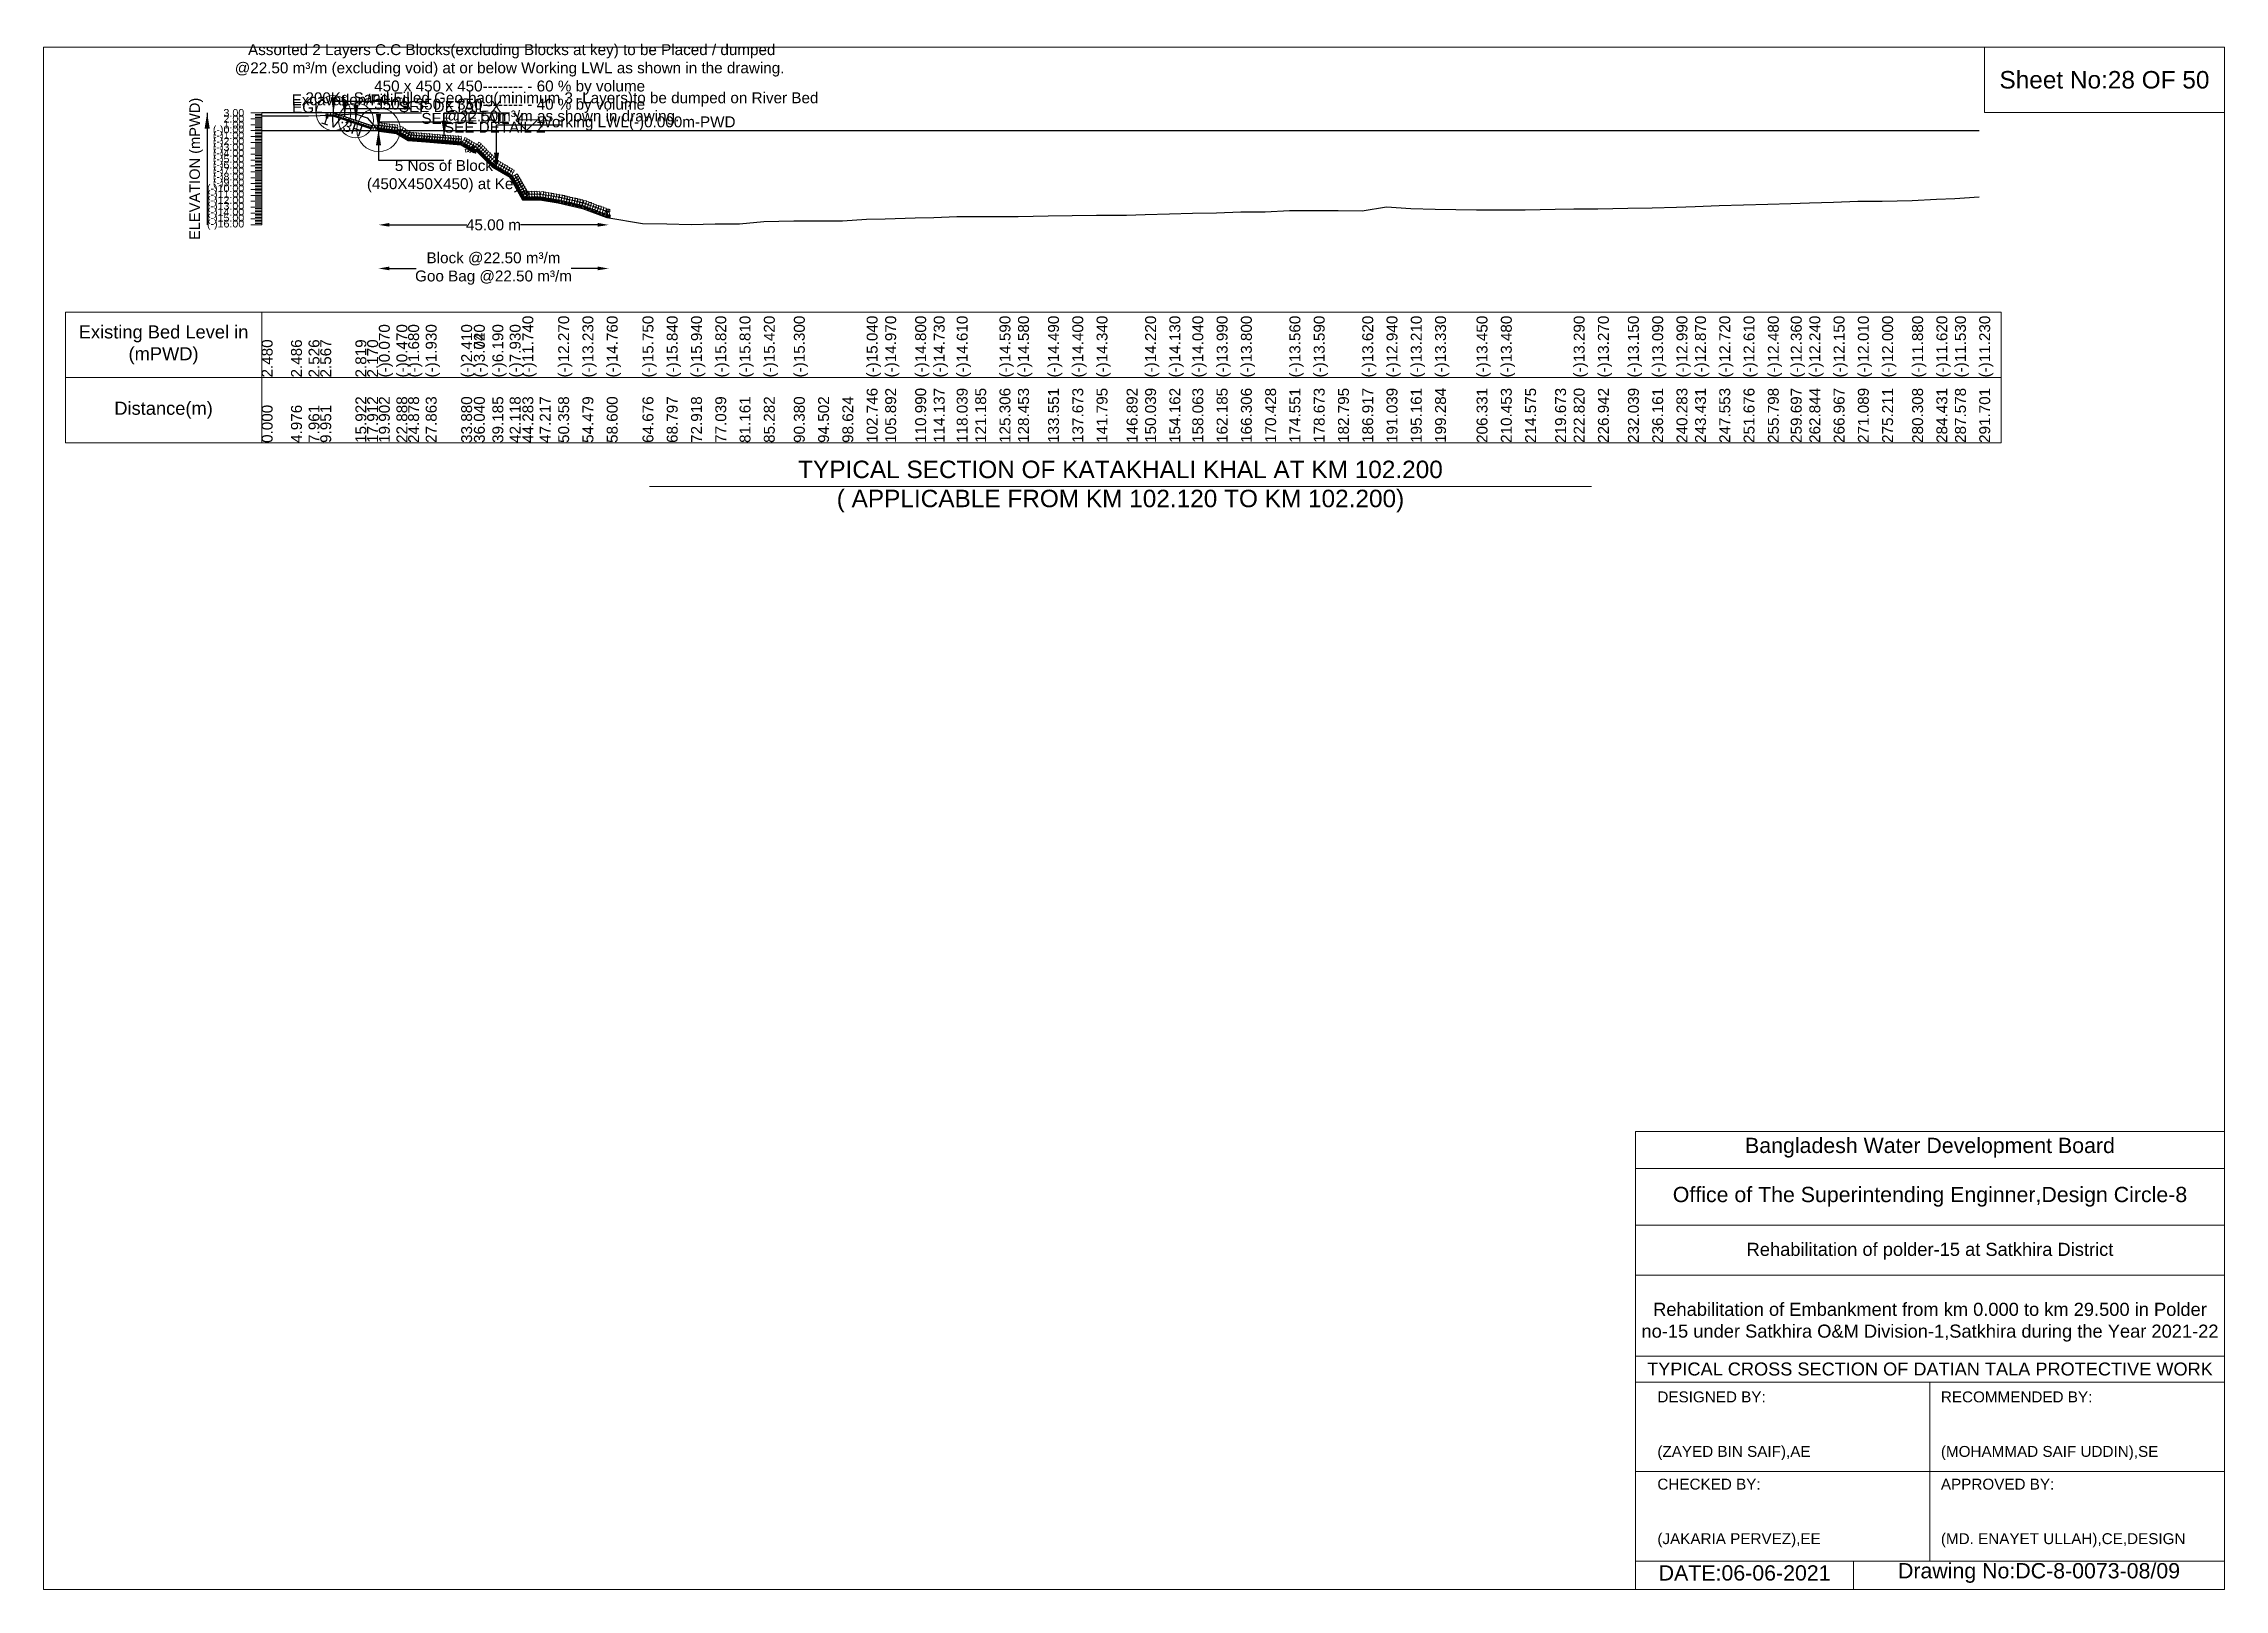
# Model space of a CAD drawing. Header units: inches. Extents: x 89000 to 845000, y -7071 to 31.
# Drawn here: x 505000 to 515000, y -7071 to 16 of the extents above; entities that cross this region are included whole.
import ezdxf

# ---------------------------------------------------------------- set-up
doc = ezdxf.new("R2010")
doc.units = ezdxf.units.IN
doc.header["$LTSCALE"] = 7
doc.header["$MEASUREMENT"] = 0
for name, color, linetype, lineweight in [('Cross section Data Border', 7, 'Continuous', 9), ('Cross Section Labels', 7, 'Continuous', 9), ('Existing_Bed_Level for Xsection', 7, 'Continuous', 25), ('Long Section Labels', 7, 'Continuous', 9)]:
    doc.layers.add(name, color=color, linetype=linetype, lineweight=lineweight)
doc.styles.get("Standard").update_dxf_attribs({"font": 'arial.ttf'})
doc.dimstyles.new('Appron Lebeling Style', dxfattribs={"dimtxt": 50, "dimasz": 50, "dimexe": 0.18, "dimexo": 0.0625, "dimgap": 0.09, "dimtad": 0, "dimtih": 1, "dimtoh": 1, "dimdec": 4, "dimzin": 0, "dimdsep": 46, "dimtxsty": 'Standard', "dimcen": 0.09, "dimse1": 1, "dimse2": 1, "dimadec": 0, "dimazin": 0, "dimtfac": 1, "dimtdec": 4, "dimtofl": 0, "dimtmove": 0, "dimatfit": 3, "dimfxl": 1, "dimtolj": 1, "dimtzin": 0, "dimarcsym": 0})
doc.dimstyles.get("Standard").update_dxf_attribs({"dimtxt": 0.18, "dimasz": 0.18, "dimexe": 0.18, "dimexo": 0.0625, "dimgap": 0.09, "dimtad": 0, "dimtih": 1, "dimtoh": 1, "dimdec": 4, "dimzin": 0, "dimdsep": 46, "dimtxsty": 'Standard', "dimcen": 0.09, "dimadec": 0, "dimazin": 0, "dimtfac": 1, "dimtdec": 4, "dimtofl": 0, "dimtmove": 0, "dimatfit": 3, "dimfxl": 1, "dimtolj": 1, "dimtzin": 0, "dimarcsym": 0})

msp = doc.modelspace()

# ---------------------------------------------------------------- texts
at = {"layer": 'Cross section Data Border', "char_height": 60, "width": 800, "attachment_point": 5}
for s, insert in [('Existing Bed Level in (mPWD)', (505550, -1364.62)), ('Distance(m)', (505550, -1664.62))]:
    msp.add_mtext(s, dxfattribs=dict(at, insert=insert))
at = {"layer": 'Cross Section Labels'}
for s, insert, char_height, attachment_point in [(' Assorted 2 Layers C.C Blocks(excluding Blocks at key) to be Placed / dumped^J@22.50 m³/m (excluding void) at or below Working LWL as shown in the drawing.^J450 x 450 x 450-------- - 60 % by volume^J350 x 350 x 350-------- - 40 % by volume', (507136.86866, -301.62), 50, 8), ('Sheet No:28 OF 50', (514450, -150), 80, 5), ('Excavation/Filling', (506680.76818, -281.37), 50, 9), ('EGL', (506279.21623, -301.62), 50, 9), ('200Kg Sand Filled Geo-bag(minimum 3 -Layers)to be dumped on River Bed^J@22.50m³/m as shown in drawing.', (507376.73873, -355.62), 50, 8), ('SEE DETAIL X', (506629.13068, -247.62), 50, 1), ('SEE DETAIL Y', (506732.40568, -301.62), 50, 1), ('SEE DETAIL Z', (506835.68068, -342.12), 50, 1), ('Working LWL(-)0.000m-PWD', (507264.68068, -382.62), 50, 7), ('5 Nos of Block ^J(450X450X450) at Key', (506835.68068, -517.62), 50, 2), ('TYPICAL SECTION OF KATAKHALI KHAL AT KM 102.200^J( APPLICABLE FROM KM 102.120 TO KM 102.200)', (509937.95999, -2014.62), 80, 5), ('Bangladesh Water Development Board', (513650, -5046), 70, 5), ('Office of The Superintending Enginner,Design Circle-8', (513650, -5271), 70, 5)]:
    msp.add_mtext(s, dxfattribs=dict(at, insert=insert, char_height=char_height, attachment_point=attachment_point))
at = {"layer": 'Cross Section Labels', "insert": (506376.49911, -331.63972), "char_height": 50, "attachment_point": 2, "rotation": 341.565051177}
msp.add_mtext('1V:3H', dxfattribs=at)
at = {"layer": 'Cross Section Labels'}
for s, insert, char_height, width, attachment_point in [('Rehabilitation of polder-15 at Satkhira District', (513650, -5521), 60, 2800, 5), ('Rehabilitation of Embankment from km 0.000 to km 29.500 in Polder no-15 under Satkhira O&M Division-1,Satkhira during the Year 2021-22', (513650, -5846), 60, 2700, 5), ('TYPICAL CROSS SECTION OF DATIAN TALA PROTECTIVE WORK', (513650, -6061), 59.5765532, 2800, 5), ('DESIGNED BY:^J^J^J(ZAYED BIN SAIF),AE', (512400, -6321), 50, 1400, 4), ('RECOMMENDED BY:^J^J^J(MOHAMMAD SAIF UDDIN),SE', (513700, -6321), 50, 1400, 4), ('CHECKED BY:^J^J^J(JAKARIA PERVEZ),EE', (512400, -6721), 50, 1400, 4), ('APPROVED BY:^J^J^J(MD. ENAYET ULLAH),CE,DESIGN', (513700, -6721), 50, 1400, 4), ('DATE:06-06-2021', (512800, -6996), 70, 1400, 5), ('Drawing No:DC-8-0073-08/09', (514150, -6996), 70, 2200, 5)]:
    msp.add_mtext(s, dxfattribs=dict(at, insert=insert, char_height=char_height, width=width, attachment_point=attachment_point))
at = {"layer": 'Long Section Labels', "rotation": 90}
for s, insert, char_height, attachment_point in [('ELEVATION (mPWD)', (505700, -558.12), 48, 5), ('(-)0.070', (506537.35992, -1514.62), 50, 1), ('(-)0.470', (506617.96425, -1514.62), 50, 1), ('(-)1.680', (506671.69995, -1514.62), 50, 1), ('(-)1.930', (506752.30419, -1514.62), 50, 1), ('(-)2.410', (506914.7689, -1514.62), 50, 1), ('(-)3.720', (506973.09028, -1514.62), 50, 1), ('(-)3.040', (506973.09028, -1514.62), 50, 1), ('(-)6.190', (507057.98463, -1514.62), 50, 1), ('(-)7.930', (507137.18168, -1514.62), 50, 1), ('(-)11.740', (507195.62901, -1514.62), 50, 1), ('(-)11.740', (507195.62901, -1514.62), 50, 1), ('(-)12.270', (507359.67136, -1514.62), 50, 1), ('(-)13.230', (507470.93413, -1514.62), 50, 1), ('(-)14.760', (507582.2055, -1514.62), 50, 1), ('(-)15.750', (507746.25248, -1514.62), 50, 1), ('(-)15.840', (507857.51467, -1514.62), 50, 1), ('(-)15.940', (507968.78383, -1514.62), 50, 1), ('(-)15.820', (508080.05884, -1514.62), 50, 1), ('(-)15.810', (508191.33881, -1514.62), 50, 1), ('(-)15.420', (508302.62303, -1514.62), 50, 1), ('(-)15.300', (508440.26639, -1514.62), 50, 1), ('(-)15.300', (508440.26639, -1514.62), 50, 1), ('(-)15.300', (508440.26639, -1514.62), 50, 1), ('(-)15.040', (508774.12889, -1514.62), 50, 1), ('(-)14.970', (508859.0904, -1514.62), 50, 1), ('(-)14.800', (508996.71739, -1514.62), 50, 1), ('(-)14.730', (509081.69271, -1514.62), 50, 1), ('(-)14.610', (509187.04924, -1514.62), 50, 1), ('(-)14.610', (509187.04924, -1514.62), 50, 1), ('(-)14.590', (509383.27514, -1514.62), 50, 1), ('(-)14.580', (509468.23809, -1514.62), 50, 1), ('(-)14.490', (509605.86504, -1514.62), 50, 1), ('(-)14.400', (509717.16259, -1514.62), 50, 1), ('(-)14.340', (509828.46167, -1514.62), 50, 1), ('(-)14.340', (509828.46167, -1514.62), 50, 1), ('(-)14.220', (510051.0639, -1514.62), 50, 1), ('(-)14.130', (510162.36685, -1514.62), 50, 1), ('(-)14.040', (510267.69243, -1514.62), 50, 1), ('(-)13.990', (510378.98296, -1514.62), 50, 1), ('(-)13.800', (510490.27513, -1514.62), 50, 1), ('(-)13.800', (510490.27513, -1514.62), 50, 1), ('(-)13.560', (510712.86397, -1514.62), 50, 1), ('(-)13.590', (510824.16042, -1514.62), 50, 1), ('(-)13.590', (510824.16042, -1514.62), 50, 1), ('(-)13.620', (511046.75696, -1514.62), 50, 1), ('(-)12.940', (511158.05689, -1514.62), 50, 1), ('(-)13.210', (511269.35782, -1514.62), 50, 1), ('(-)13.330', (511380.65971, -1514.62), 50, 1), ('(-)13.330', (511380.65971, -1514.62), 50, 1), ('(-)13.450', (511570.93732, -1514.62), 50, 1), ('(-)13.450', (511570.93732, -1514.62), 50, 1), ('(-)13.480', (511682.23351, -1514.62), 50, 1), ('(-)13.290', (512016.12821, -1514.62), 50, 1), ('(-)13.270', (512127.42831, -1514.62), 50, 1), ('(-)13.150', (512265.05235, -1514.62), 50, 1), ('(-)13.090', (512376.35193, -1514.62), 50, 1), ('(-)12.990', (512487.65235, -1514.62), 50, 1), ('(-)12.870', (512572.63674, -1514.62), 50, 1), ('(-)12.720', (512683.94066, -1514.62), 50, 1), ('(-)12.610', (512795.24523, -1514.62), 50, 1), ('(-)12.480', (512906.55043, -1514.62), 50, 1), ('(-)12.360', (513011.82628, -1514.62), 50, 1), ('(-)12.240', (513096.79974, -1514.62), 50, 1), ('(-)12.150', (513208.10069, -1514.62), 50, 1), ('(-)12.010', (513319.40234, -1514.62), 50, 1), ('(-)12.000', (513430.70465, -1514.62), 50, 1), ('(-)11.880', (513568.32497, -1514.62), 50, 1), ('(-)11.620', (513679.6268, -1514.62), 50, 1), ('(-)11.530', (513764.61529, -1514.62), 50, 1), ('(-)11.230', (513875.91999, -1514.62), 50, 1), ('2.480', (506000, -1514.62), 50, 1), ('2.486', (506134.34002, -1514.62), 50, 1), ('2.526', (506214.94426, -1514.62), 50, 1), ('2.567', (506268.67996, -1514.62), 50, 1), ('2.819', (506429.88853, -1514.62), 50, 1), ('2.170', (506483.62423, -1514.62), 50, 1), ('102.746', (508774.12889, -1814.62), 50, 1), ('105.892', (508859.0904, -1814.62), 50, 1), ('110.990', (508996.71739, -1814.62), 50, 1), ('114.137', (509081.69271, -1814.62), 50, 1), ('118.039', (509187.04924, -1814.62), 50, 1), ('121.185', (509271.98314, -1814.62), 50, 1), ('125.306', (509383.27514, -1814.62), 50, 1), ('128.453', (509468.23809, -1814.62), 50, 1), ('133.551', (509605.86504, -1814.62), 50, 1), ('137.673', (509717.16259, -1814.62), 50, 1), ('141.795', (509828.46167, -1814.62), 50, 1), ('146.892', (509966.08749, -1814.62), 50, 1), ('150.039', (510051.0639, -1814.62), 50, 1), ('154.162', (510162.36685, -1814.62), 50, 1), ('158.063', (510267.69243, -1814.62), 50, 1), ('162.185', (510378.98296, -1814.62), 50, 1), ('166.306', (510490.27513, -1814.62), 50, 1), ('170.428', (510601.56884, -1814.62), 50, 1), ('174.551', (510712.86397, -1814.62), 50, 1), ('178.673', (510824.16042, -1814.62), 50, 1), ('182.795', (510935.45812, -1814.62), 50, 1), ('186.917', (511046.75696, -1814.62), 50, 1), ('191.039', (511158.05689, -1814.62), 50, 1), ('195.161', (511269.35782, -1814.62), 50, 1), ('199.284', (511380.65971, -1814.62), 50, 1), ('206.331', (511570.93732, -1814.62), 50, 1), ('210.453', (511682.23351, -1814.62), 50, 1), ('214.575', (511793.53076, -1814.62), 50, 1), ('219.673', (511931.15907, -1814.62), 50, 1), ('222.820', (512016.12821, -1814.62), 50, 1), ('226.942', (512127.42831, -1814.62), 50, 1), ('232.039', (512265.05235, -1814.62), 50, 1), ('236.161', (512376.35193, -1814.62), 50, 1), ('240.283', (512487.65235, -1814.62), 50, 1), ('243.431', (512572.63674, -1814.62), 50, 1), ('247.553', (512683.94066, -1814.62), 50, 1), ('251.676', (512795.24523, -1814.62), 50, 1), ('255.798', (512906.55043, -1814.62), 50, 1), ('259.697', (513011.82628, -1814.62), 50, 1), ('262.844', (513096.79974, -1814.62), 50, 1), ('266.967', (513208.10069, -1814.62), 50, 1), ('271.089', (513319.40234, -1814.62), 50, 1), ('275.211', (513430.70465, -1814.62), 50, 1), ('280.308', (513568.32497, -1814.62), 50, 1), ('284.431', (513679.6268, -1814.62), 50, 1), ('287.578', (513764.61529, -1814.62), 50, 1), ('291.701', (513875.91999, -1814.62), 50, 1), ('0.000', (506000, -1814.62), 50, 1), ('4.976', (506134.34002, -1814.62), 50, 1), ('7.961', (506214.94426, -1814.62), 50, 1), ('9.951', (506268.67996, -1814.62), 50, 1), ('15.922', (506429.88853, -1814.62), 50, 1), ('17.912', (506483.62423, -1814.62), 50, 1), ('19.902', (506537.35992, -1814.62), 50, 1), ('22.888', (506617.96425, -1814.62), 50, 1), ('24.878', (506671.69995, -1814.62), 50, 1), ('27.863', (506752.30419, -1814.62), 50, 1), ('33.880', (506914.7689, -1814.62), 50, 1), ('36.040', (506973.09028, -1814.62), 50, 1), ('36.040', (506973.09028, -1814.62), 50, 1), ('39.185', (507057.98463, -1814.62), 50, 1), ('42.118', (507137.18168, -1814.62), 50, 1), ('44.283', (507195.62901, -1814.62), 50, 1), ('47.217', (507274.85271, -1814.62), 50, 1), ('50.358', (507359.67136, -1814.62), 50, 1), ('54.479', (507470.93413, -1814.62), 50, 1), ('58.600', (507582.2055, -1814.62), 50, 1), ('64.676', (507746.25248, -1814.62), 50, 1), ('68.797', (507857.51467, -1814.62), 50, 1), ('72.918', (507968.78383, -1814.62), 50, 1), ('77.039', (508080.05884, -1814.62), 50, 1), ('81.161', (508191.33881, -1814.62), 50, 1), ('85.282', (508302.62303, -1814.62), 50, 1), ('90.380', (508440.26639, -1814.62), 50, 1), ('94.502', (508551.55072, -1814.62), 50, 1), ('98.624', (508662.83835, -1814.62), 50, 1)]:
    msp.add_mtext(s, dxfattribs=dict(at, insert=insert, char_height=char_height, attachment_point=attachment_point))
at = {"layer": 'Long Section Labels', "char_height": 35, "attachment_point": 6}
for s, insert in [('3.00', (505920, -301.62)), ('(-)0.00', (505920, -382.62)), ('(-)1.00', (505920, -409.62)), ('2.00', (505920, -328.62)), ('1.00', (505920, -355.62)), ('(-)2.00', (505920, -436.62)), ('(-)3.00', (505920, -463.62)), ('(-)4.00', (505920, -490.62)), ('(-)5.00', (505920, -517.62)), ('(-)6.00', (505920, -544.62)), ('(-)7.00', (505920, -571.62)), ('(-)8.00', (505920, -598.62)), ('(-)10.00', (505920, -652.62)), ('(-)11.00', (505920, -679.62)), ('(-)12.00', (505920, -706.62)), ('(-)9.00', (505920, -625.62)), ('(-)13.00', (505920, -733.62)), ('(-)14.00', (505920, -760.62)), ('(-)15.00', (505920, -787.62)), ('(-)16.00', (505920, -814.62))]:
    msp.add_mtext(s, dxfattribs=dict(at, insert=insert))

# ---------------------------------------------------------------- blocks, each defined once
blk = doc.blocks.new('*D315')
at = {"layer": 'Cross Section Labels', "color": 0, "lineweight": -2, "transparency": 16777216}
for p, q in [((506586, -815), (506940, -815)), ((507541, -815), (507187, -815))]:
    blk.add_line(p, q, dxfattribs=at)
at = {"layer": 'Cross Section Labels', "color": 0, "transparency": 16777216}
for points in [[(506586, -806), (506586, -823), (506536, -815)], [(507541, -806), (507541, -823), (507591, -815)]]:
    blk.add_solid(points, dxfattribs=at)
at = {"layer": 'Defpoints', "color": 0, "transparency": 16777216}
for p in [(506536, -383), (507591, -783), (507591, -815)]:
    blk.add_point(p, dxfattribs=at)
at = {"layer": 'Cross Section Labels', "color": 0, "transparency": 16777216, "insert": (507063, -815), "char_height": 50, "attachment_point": 5}
blk.add_mtext('\\A1;45.00 m', dxfattribs=at)
blk = doc.blocks.new('*D316')
at = {"layer": 'Cross Section Labels', "color": 0, "lineweight": -2, "transparency": 16777216}
for p, q in [((506586, -1015), (506708, -1015)), ((507541, -1015), (507419, -1015))]:
    blk.add_line(p, q, dxfattribs=at)
at = {"layer": 'Cross Section Labels', "color": 0, "transparency": 16777216}
for points in [[(506586, -1006), (506586, -1023), (506536, -1015)], [(507541, -1006), (507541, -1023), (507591, -1015)]]:
    blk.add_solid(points, dxfattribs=at)
at = {"layer": 'Defpoints', "color": 0, "transparency": 16777216}
for p in [(506536, -383), (507591, -783), (507591, -1015)]:
    blk.add_point(p, dxfattribs=at)
at = {"layer": 'Cross Section Labels', "color": 0, "transparency": 16777216, "insert": (507063, -1015), "char_height": 50, "attachment_point": 5}
blk.add_mtext('\\A1;Block @22.50 m³/m ^JGoo Bag @22.50 m³/m ', dxfattribs=at)

# ---------------------------------------------------------------- dimensions: what is measured, and where the dimension line sits
at = {"layer": 'Cross Section Labels'}
for base, text, picture, middle in [((507591.16922, -814.62), '45.00 m', '*D315', (507063.42495, -814.62)), ((507591.16922, -1014.62), 'Block @22.50 m³/m ^JGoo Bag @22.50 m³/m ', '*D316', (507063.42495, -1014.62))]:
    dim = msp.add_linear_dim(base=base, p1=(506535.68068, -382.62), p2=(507591.16922, -782.60056), text=text, dimstyle='Appron Lebeling Style', dxfattribs=at)
    dim.commit()
    dim.dimension.update_dxf_attribs({"geometry": picture, "text_midpoint": middle})

# ---------------------------------------------------------------- linework, layer by layer
at = {"layer": 'Cross section Data Border'}
msp.add_lwpolyline([(505100, -1214.62), (513975.91999, -1214.62), (513975.91999, -1814.62), (505100, -1814.62)], close=True, dxfattribs=at)
for points in [[(506000, -1214.62), (506000, -1814.62)], [(505100, -1514.62), (513975.91999, -1514.62)]]:
    msp.add_lwpolyline(points, dxfattribs=at)
at = {"layer": 'Cross Section Labels'}
for points in [[(505000, 0), (515000, 0), (515000, -7071), (505000, -7071)], [(513900, 0), (515000, 0), (515000, -300), (513900, -300)], [(507214.68068, -382.62), (507264.68068, -332.62), (507164.68068, -332.62)]]:
    msp.add_lwpolyline(points, close=True, dxfattribs=at)
for points in [[(507777.95999, -2014.62), (509937.95999, -2014.62), (512097.95999, -2014.62)], [(512300, -7071), (512300, -4971), (515000, -4971)], [(512300, -5141), (515000, -5141)], [(512300, -5401), (515000, -5401)], [(512300, -5631), (515000, -5631)], [(512300, -6001), (515000, -6001)], [(512300, -6121), (515000, -6121)], [(513650, -6121), (513650, -6941)], [(512300, -6531), (515000, -6531)], [(512300, -6941), (515000, -6941)], [(513300, -6941), (513300, -7071)]]:
    msp.add_lwpolyline(points, dxfattribs=at)
for centre, radius in [((506329.13068, -301.62), 80), ((506432.40568, -336.045), 80), ((506535.68068, -378.57), 100)]:
    msp.add_circle(centre, radius, dxfattribs=at)
at = {"layer": 'Existing_Bed_Level for Xsection'}
for points in [[(506535.68068, -301.62), (506000, -301.62)], [(506000, -315.66), (506134.34002, -315.498), (506214.94426, -314.418), (506268.67996, -313.311), (506429.88853, -306.507), (506483.62423, -324.03), (506537.35992, -384.51), (506617.96425, -395.31), (506671.69995, -427.98), (506752.30419, -434.73), (506914.7689, -447.69), (506973.09028, -483.06), (506973.09028, -464.7), (507057.98463, -549.75), (507137.18168, -596.73), (507195.62901, -699.6), (507274.85271, -699.6), (507359.67136, -713.91), (507470.93413, -739.83), (507582.2055, -781.14), (507746.25248, -807.87), (507857.51467, -810.3), (507968.78383, -813), (508080.05884, -809.76), (508191.33881, -809.49), (508302.62303, -798.96), (508440.26639, -795.72), (508551.55072, -795.72), (508662.83835, -795.72), (508774.12889, -788.7), (508859.0904, -786.81), (508996.71739, -782.22), (509081.69271, -780.33), (509187.04924, -777.09), (509271.98314, -777.09), (509383.27514, -776.55), (509468.23809, -776.28), (509605.86504, -773.85), (509717.16259, -771.42), (509828.46167, -769.8), (509966.08749, -769.8), (510051.0639, -766.56), (510162.36685, -764.13), (510267.69243, -761.7), (510378.98296, -760.35), (510490.27513, -755.22), (510601.56884, -755.22), (510712.86397, -748.74), (510824.16042, -749.55), (510935.45812, -749.55), (511046.75696, -750.36), (511158.05689, -732), (511269.35782, -739.29), (511380.65971, -742.53), (511570.93732, -745.77), (511682.23351, -746.58), (511793.53076, -745.77), (511931.15907, -742.53), (512016.12821, -741.45), (512127.42831, -740.91), (512265.05235, -737.67), (512376.35193, -736.05), (512487.65235, -733.35), (512572.63674, -730.11), (512683.94066, -726.06), (512795.24523, -723.09), (512906.55043, -719.58), (513011.82628, -716.34), (513096.79974, -713.1), (513208.10069, -710.67), (513319.40234, -706.89), (513430.70465, -706.62), (513568.32497, -703.38), (513679.6268, -696.36), (513764.61529, -693.93), (513875.91999, -685.83)], [(506000, -382.62), (513875.91999, -382.62)], [(506505.30568, -360.345), (506330.37768, -302.03567), (506329.13068, -301.62), (506327.81623, -301.62), (506303.51623, -301.62)], [(506303.51623, -309.72), (506327.81623, -309.72), (506505.30568, -368.88315)], [(506303.51623, -312.42), (506327.37808, -312.42), (506501.52808, -370.47)], [(506303.51623, -315.12), (506326.93993, -315.12), (506499.23068, -372.55025)]]:
    msp.add_lwpolyline(points, dxfattribs=at)
at = {"layer": 'Long Section Labels'}
for points in [[(506000, -301.62), (505950, -301.62)], [(506000, -328.62), (505950, -328.62)], [(506000, -355.62), (505950, -355.62)], [(506000, -382.62), (505950, -382.62)], [(506000, -308.37), (505970, -308.37)], [(506000, -315.12), (505970, -315.12)], [(506000, -321.87), (505970, -321.87)], [(506000, -335.37), (505970, -335.37)], [(506000, -342.12), (505970, -342.12)], [(506000, -348.87), (505970, -348.87)], [(506000, -362.37), (505970, -362.37)], [(506000, -369.12), (505970, -369.12)], [(506000, -375.87), (505970, -375.87)], [(506000, -389.37), (505970, -389.37)], [(506000, -396.12), (505970, -396.12)], [(506000, -814.62), (506000, -787.62), (506000, -760.62), (506000, -733.62), (506000, -706.62), (506000, -679.62), (506000, -652.62), (506000, -625.62), (506000, -598.62), (506000, -571.62), (506000, -544.62), (506000, -517.62), (506000, -490.62), (506000, -463.62), (506000, -436.62), (506000, -409.62), (506000, -382.62), (506000, -355.62), (506000, -328.62), (506000, -301.62)], [(506000, -409.62), (505950, -409.62)], [(506000, -436.62), (505950, -436.62)], [(506000, -463.62), (505950, -463.62)], [(506000, -490.62), (505950, -490.62)], [(506000, -402.87), (505970, -402.87)], [(506000, -416.37), (505970, -416.37)], [(506000, -423.12), (505970, -423.12)], [(506000, -429.87), (505970, -429.87)], [(506000, -443.37), (505970, -443.37)], [(506000, -450.12), (505970, -450.12)], [(506000, -456.87), (505970, -456.87)], [(506000, -470.37), (505970, -470.37)], [(506000, -477.12), (505970, -477.12)], [(506000, -483.87), (505970, -483.87)], [(506000, -497.37), (505970, -497.37)], [(506000, -517.62), (505950, -517.62)], [(506000, -544.62), (505950, -544.62)], [(506000, -571.62), (505950, -571.62)], [(506000, -598.62), (505950, -598.62)], [(506000, -504.12), (505970, -504.12)], [(506000, -510.87), (505970, -510.87)], [(506000, -524.37), (505970, -524.37)], [(506000, -531.12), (505970, -531.12)], [(506000, -537.87), (505970, -537.87)], [(506000, -551.37), (505970, -551.37)], [(506000, -558.12), (505970, -558.12)], [(506000, -564.87), (505970, -564.87)], [(506000, -578.37), (505970, -578.37)], [(506000, -585.12), (505970, -585.12)], [(506000, -591.87), (505970, -591.87)], [(506000, -625.62), (505950, -625.62)], [(506000, -652.62), (505950, -652.62)], [(506000, -679.62), (505950, -679.62)], [(506000, -605.37), (505970, -605.37)], [(506000, -612.12), (505970, -612.12)], [(506000, -618.87), (505970, -618.87)], [(506000, -632.37), (505970, -632.37)], [(506000, -639.12), (505970, -639.12)], [(506000, -645.87), (505970, -645.87)], [(506000, -659.37), (505970, -659.37)], [(506000, -666.12), (505970, -666.12)], [(506000, -672.87), (505970, -672.87)], [(506000, -686.37), (505970, -686.37)], [(506000, -693.12), (505970, -693.12)], [(506000, -699.87), (505970, -699.87)], [(506000, -706.62), (505950, -706.62)], [(506000, -733.62), (505950, -733.62)], [(506000, -760.62), (505950, -760.62)], [(506000, -787.62), (505950, -787.62)], [(506000, -713.37), (505970, -713.37)], [(506000, -720.12), (505970, -720.12)], [(506000, -726.87), (505970, -726.87)], [(506000, -740.37), (505970, -740.37)], [(506000, -747.12), (505970, -747.12)], [(506000, -753.87), (505970, -753.87)], [(506000, -767.37), (505970, -767.37)], [(506000, -774.12), (505970, -774.12)], [(506000, -780.87), (505970, -780.87)], [(506000, -794.37), (505970, -794.37)], [(506000, -814.62), (505950, -814.62)], [(506000, -801.12), (505970, -801.12)], [(506000, -807.87), (505970, -807.87)]]:
    msp.add_lwpolyline(points, dxfattribs=at)
for points in [[(506303.51623, -301.62), (506295.41623, -301.62), (506295.41623, -313.77), (506303.51623, -313.77)], [(506303.51623, -313.77), (506295.41623, -313.77), (506295.41623, -325.92), (506303.51623, -325.92)], [(506315.66623, -301.62), (506303.51623, -301.62), (506303.51623, -309.72), (506315.66623, -309.72)], [(506327.81623, -301.62), (506315.66623, -301.62), (506315.66623, -309.72), (506327.81623, -309.72)], [(506341.90418, -305.87783), (506330.37768, -302.03567), (506327.81623, -309.72), (506339.34274, -313.56217)], [(506353.43068, -309.72), (506341.90418, -305.87783), (506339.34274, -313.56217), (506350.86924, -317.40433)], [(506364.95719, -313.56217), (506353.43068, -309.72), (506350.86924, -317.40433), (506362.39574, -321.2465)], [(506376.48369, -317.40433), (506364.95719, -313.56217), (506362.39574, -321.2465), (506373.92224, -325.08867)], [(506388.01019, -321.2465), (506376.48369, -317.40433), (506373.92224, -325.08867), (506385.44874, -328.93084)], [(506399.53669, -325.08867), (506388.01019, -321.2465), (506385.44874, -328.93084), (506396.97525, -332.773)], [(506411.06319, -328.93084), (506399.53669, -325.08867), (506396.97525, -332.773), (506408.50175, -336.61517)], [(506422.5897, -332.773), (506411.06319, -328.93084), (506408.50175, -336.61517), (506420.02825, -340.45734)], [(506434.1162, -336.61517), (506422.5897, -332.773), (506420.02825, -340.45734), (506431.55475, -344.29951)], [(506445.6427, -340.45734), (506434.1162, -336.61517), (506431.55475, -344.29951), (506443.08125, -348.14167)], [(506457.1692, -344.29951), (506445.6427, -340.45734), (506443.08125, -348.14167), (506454.60776, -351.98384)], [(506468.6957, -348.14167), (506457.1692, -344.29951), (506454.60776, -351.98384), (506466.13426, -355.82601)], [(506480.22221, -351.98384), (506468.6957, -348.14167), (506466.13426, -355.82601), (506477.66076, -359.66818)], [(506491.74871, -355.82601), (506480.22221, -351.98384), (506477.66076, -359.66818), (506489.18726, -363.51034)], [(506503.27521, -359.66818), (506491.74871, -355.82601), (506489.18726, -363.51034), (506500.71377, -367.35251)], [(506511.38068, -370.47), (506499.23068, -370.47), (506499.23068, -382.62), (506511.38068, -382.62)], [(506517.45568, -358.32), (506505.30568, -358.32), (506505.30568, -370.47), (506517.45568, -370.47)], [(506523.53068, -370.47), (506511.38068, -370.47), (506511.38068, -382.62), (506523.53068, -382.62)], [(506529.60568, -358.32), (506517.45568, -358.32), (506517.45568, -370.47), (506529.60568, -370.47)], [(506535.68068, -370.47), (506523.53068, -370.47), (506523.53068, -382.62), (506535.68068, -382.62)], [(506552.03045, -364.20484), (506542.40377, -356.79205), (506534.99098, -366.41873), (506544.61766, -373.83152)], [(506550.36859, -346.4644), (506538.31924, -348.02506), (506539.87991, -360.07441), (506551.92926, -358.51375)], [(506564.07284, -365.81837), (506554.44615, -358.40558), (506547.03336, -368.03227), (506556.66005, -375.44506)], [(506562.41098, -348.07793), (506550.36163, -349.63859), (506551.92229, -361.68794), (506563.97164, -360.12728)], [(506576.11522, -367.43191), (506566.48854, -360.01912), (506559.07575, -369.6458), (506568.70243, -377.05859)], [(506574.45336, -349.69146), (506562.40401, -351.25213), (506563.96467, -363.30148), (506576.01402, -361.74081)], [(506588.1576, -369.04544), (506578.53092, -361.63265), (506571.11813, -371.25933), (506580.74481, -378.67212)], [(506586.49574, -351.305), (506574.44639, -352.86566), (506576.00706, -364.91501), (506588.05641, -363.35435)], [(506600.19999, -370.65897), (506590.5733, -363.24618), (506583.16051, -372.87287), (506592.7872, -380.28566)], [(506598.53813, -352.91853), (506586.48878, -354.47919), (506588.04944, -366.52854), (506600.09879, -364.96788)], [(506612.24237, -372.27251), (506602.61569, -364.85972), (506595.2029, -374.4864), (506604.82958, -381.89919)], [(506610.58051, -354.53206), (506598.53116, -356.09273), (506600.09182, -368.14208), (506612.14117, -366.58141)], [(506624.28476, -373.88604), (506614.65807, -366.47325), (506607.24528, -376.09993), (506616.87197, -383.51272)], [(506622.6229, -356.1456), (506610.57355, -357.70626), (506612.13421, -369.75561), (506624.18356, -368.19495)], [(506642.73504, -384.53703), (506636.89368, -373.88334), (506626.23999, -379.7247), (506632.08135, -390.37839)], [(506648.33435, -367.62157), (506636.67195, -364.2141), (506633.26448, -375.8765), (506644.92688, -379.28397)], [(506653.11687, -390.84893), (506647.27551, -380.19525), (506636.62182, -386.0366), (506642.46318, -396.69029)], [(506658.71618, -373.93347), (506647.05378, -370.526), (506643.64631, -382.1884), (506655.30871, -385.59587)], [(506663.4987, -397.16083), (506657.65734, -386.50715), (506647.00365, -392.3485), (506652.84501, -403.00219)], [(506669.09801, -380.24537), (506657.43561, -376.8379), (506654.02814, -388.5003), (506665.69054, -391.90778)], [(506673.88053, -403.47273), (506668.03917, -392.81905), (506657.38548, -398.66041), (506663.22684, -409.31409)], [(506679.47985, -386.55727), (506667.81744, -383.1498), (506664.40997, -394.8122), (506676.07237, -398.21968)], [(506684.26236, -409.78463), (506678.421, -399.13095), (506667.76731, -404.97231), (506673.60867, -415.62599)], [(506684.3867, -389.4682), (506672.42965, -391.6249), (506674.58636, -403.58196), (506686.54341, -401.42525)], [(506689.86168, -392.86918), (506678.19927, -389.4617), (506674.7918, -401.1241), (506686.4542, -404.53158)], [(506696.49432, -390.48212), (506684.53727, -392.63883), (506686.69398, -404.59588), (506698.65103, -402.43917)], [(506708.60194, -391.49604), (506696.64489, -393.65275), (506698.8016, -405.6098), (506710.75865, -403.45309)], [(506720.70956, -392.50996), (506708.75251, -394.66667), (506710.90922, -406.62372), (506722.86627, -404.46702)], [(506732.81718, -393.52389), (506720.86013, -395.68059), (506723.01684, -407.63765), (506734.97389, -405.48094)], [(506744.9248, -394.53781), (506732.96775, -396.69452), (506735.12446, -408.65157), (506747.08151, -406.49486)], [(506757.03242, -395.55173), (506745.07537, -397.70844), (506747.23208, -409.66549), (506759.18913, -407.50878)], [(506768.98936, -396.49953), (506757.0409, -398.70339), (506759.24476, -410.65185), (506771.19322, -408.44798)], [(506781.10088, -397.46568), (506769.15243, -399.66954), (506771.35629, -411.618), (506783.30474, -409.41413)], [(506793.21241, -398.43183), (506781.26396, -400.63569), (506783.46782, -412.58415), (506795.41627, -410.38029)], [(506805.32393, -399.39798), (506793.37548, -401.60185), (506795.57934, -413.5503), (506807.52779, -411.34644)], [(506686.92691, -407.10431), (506676.94422, -400.17839), (506670.0183, -410.16109), (506680.001, -417.087)], [(506699.03453, -408.11823), (506689.05184, -401.19231), (506682.12592, -411.17501), (506692.10862, -418.10092)], [(506711.14215, -409.13215), (506701.15946, -402.20624), (506694.23354, -412.18893), (506704.21624, -419.11485)], [(506723.24977, -410.14607), (506713.26708, -403.22016), (506706.34116, -413.20285), (506716.32386, -420.12877)], [(506735.35739, -411.16), (506725.3747, -404.23408), (506718.44878, -414.21677), (506728.43148, -421.14269)], [(506747.46501, -412.17392), (506737.48232, -405.248), (506730.5564, -415.2307), (506740.5391, -422.15661)], [(506759.57263, -413.18784), (506749.58994, -406.26192), (506742.66402, -416.24462), (506752.64672, -423.17054)], [(506771.59912, -414.12549), (506761.58918, -407.239), (506754.7027, -417.24894), (506764.71264, -424.13542)], [(506783.71065, -415.09164), (506773.70071, -408.20516), (506766.81423, -418.21509), (506776.82416, -425.10158)], [(506795.82217, -416.05779), (506785.81223, -409.17131), (506778.92575, -419.18124), (506788.93569, -426.06773)], [(506807.9337, -417.02394), (506797.92376, -410.13746), (506791.03728, -420.1474), (506801.04722, -427.03388)], [(506820.04522, -417.99009), (506810.03528, -411.10361), (506803.1488, -421.11355), (506813.15874, -428.00003)], [(506817.43546, -400.36413), (506805.48701, -402.568), (506807.69087, -414.51645), (506819.63932, -412.31259)], [(506832.15675, -418.95624), (506822.14681, -412.06976), (506815.26033, -422.0797), (506825.27027, -428.96618)], [(506829.54698, -401.33029), (506817.59853, -403.53415), (506819.80239, -415.4826), (506831.75084, -413.27874)], [(506844.26827, -419.92239), (506834.25833, -413.03591), (506827.37185, -423.04585), (506837.38179, -429.93233)], [(506841.65851, -402.29644), (506829.71006, -404.5003), (506831.91392, -416.44875), (506843.86237, -414.24489)], [(506856.3798, -420.88854), (506846.36986, -414.00206), (506839.48338, -424.012), (506849.49332, -430.89848)], [(506853.77004, -403.26259), (506841.82158, -405.46645), (506844.02544, -417.4149), (506855.9739, -415.21104)], [(506868.49132, -421.85469), (506858.48139, -414.96821), (506851.5949, -424.97815), (506861.60484, -431.86463)], [(506865.88156, -404.22874), (506853.93311, -406.4326), (506856.13697, -418.38105), (506868.08542, -416.17719)], [(506880.60285, -422.82084), (506870.59291, -415.93436), (506863.70643, -425.9443), (506873.71637, -432.83078)], [(506877.99309, -405.19489), (506866.04463, -407.39875), (506868.2485, -419.3472), (506880.19695, -417.14334)], [(506892.71438, -423.78699), (506882.70444, -416.90051), (506875.81796, -426.91045), (506885.82789, -433.79693)], [(506890.10461, -406.16104), (506878.15616, -408.3649), (506880.36002, -420.31335), (506892.30847, -418.10949)], [(506904.8259, -424.75314), (506894.81596, -417.86666), (506887.92948, -427.8766), (506897.93942, -434.76308)], [(506902.21614, -407.12719), (506890.26769, -409.33105), (506892.47155, -421.2795), (506904.42, -419.07564)], [(506916.93743, -425.71929), (506906.92749, -418.83281), (506900.04101, -428.84275), (506910.05095, -435.72923)], [(506914.32766, -408.09334), (506902.37921, -410.2972), (506904.58307, -422.24565), (506916.53152, -420.04179)], [(506936.95855, -435.33157), (506931.10545, -424.68433), (506920.45821, -430.53742), (506926.31131, -441.18467)], [(506942.53922, -418.40995), (506930.87307, -415.01533), (506927.47845, -426.68148), (506939.1446, -430.0761)], [(506947.34733, -441.63202), (506941.49423, -430.98478), (506930.84699, -436.83788), (506936.70009, -447.48512)], [(506933.65409, -469.80716), (506936.8011, -481.54253), (506948.53647, -478.39552), (506945.38946, -466.66016)], [(506952.928, -424.7104), (506941.26185, -421.31579), (506937.86723, -432.98194), (506949.53338, -436.37655)], [(506957.73611, -447.93248), (506951.88301, -437.28524), (506941.23577, -443.13833), (506947.08887, -453.78557)], [(506951.01671, -465.80407), (506944.94801, -476.32992), (506955.47385, -482.39861), (506961.54255, -471.87277)], [(506963.31678, -431.01086), (506951.65063, -427.61624), (506948.25601, -439.28239), (506959.92216, -442.67701)], [(506968.12489, -454.23293), (506962.27179, -443.58569), (506951.62455, -449.43879), (506957.47765, -460.08603)], [(506973.70556, -437.31131), (506962.03941, -433.91669), (506958.64479, -445.58285), (506970.31094, -448.97746)], [(506978.51367, -460.53339), (506972.66058, -449.88614), (506962.01333, -455.73924), (506967.86643, -466.38648)], [(506984.09434, -443.61177), (506972.42819, -440.21715), (506969.03357, -451.8833), (506980.69972, -455.27792)], [(506988.90245, -466.83384), (506983.04936, -456.1866), (506972.40212, -462.0397), (506978.25521, -472.68694)], [(506994.48312, -449.91222), (506982.81697, -446.5176), (506979.42236, -458.18375), (506991.08851, -461.57837)], [(506997.37767, -450.40803), (506986.85981, -444.32551), (506980.77728, -454.84337), (506991.29514, -460.92589)], [(507005.96114, -459.00724), (506995.44328, -452.92472), (506989.36076, -463.44258), (506999.87862, -469.5251)], [(507005.97688, -441.82455), (506995.45902, -435.74203), (506989.37649, -446.25989), (506999.89435, -452.34242)], [(507014.54462, -467.60645), (507004.02676, -461.52393), (506997.94423, -472.04179), (507008.46209, -478.12432)], [(507014.56035, -450.42377), (507004.04249, -444.34124), (506997.95997, -454.8591), (507008.47783, -460.94163)], [(507023.12809, -476.20567), (507012.61023, -470.12314), (507006.52771, -480.641), (507017.04557, -486.72353)], [(507023.14383, -459.02298), (507012.62597, -452.94045), (507006.54344, -463.45832), (507017.0613, -469.54084)], [(507031.71157, -484.80488), (507021.19371, -478.72236), (507015.11118, -489.24022), (507025.62904, -495.32274)], [(507031.7273, -467.62219), (507021.20944, -461.53967), (507015.12692, -472.05753), (507025.64478, -478.14005)], [(507040.29504, -493.40409), (507029.77718, -487.32157), (507023.69466, -497.83943), (507034.21252, -503.92195)], [(507040.31078, -476.2214), (507029.79292, -470.13888), (507023.71039, -480.65674), (507034.22825, -486.73927)], [(507048.87852, -502.0033), (507038.36066, -495.92078), (507032.27813, -506.43864), (507042.79599, -512.52117)], [(507048.89425, -484.82062), (507038.37639, -478.73809), (507032.29387, -489.25595), (507042.81173, -495.33848)], [(507057.47773, -493.41983), (507046.95987, -487.3373), (507040.87734, -497.85517), (507051.3952, -503.93769)], [(507066.0612, -502.01904), (507055.54334, -495.93652), (507049.46082, -506.45438), (507059.97868, -512.5369)], [(507057.46199, -510.60252), (507046.94413, -504.51999), (507040.86161, -515.03785), (507051.37947, -521.12038)], [(507066.04547, -519.20173), (507055.52761, -513.1192), (507049.44508, -523.63707), (507059.96294, -529.71959)], [(507074.62894, -527.80094), (507064.11108, -521.71842), (507058.02856, -532.23628), (507068.54642, -538.3188)], [(507074.64468, -510.61825), (507064.12682, -504.53573), (507058.04429, -515.05359), (507068.56215, -521.13612)], [(507079.10795, -530.55455), (507067.40924, -527.27389), (507064.12857, -538.97259), (507075.82728, -542.25326)], [(507083.22815, -519.21747), (507072.71029, -513.13494), (507066.62777, -523.6528), (507077.14563, -529.73533)], [(507085.30677, -520.10482), (507073.60807, -516.82415), (507070.3274, -528.52285), (507082.02611, -531.80352)], [(507089.55769, -536.75338), (507077.85898, -533.47271), (507074.57831, -545.17142), (507086.27702, -548.45209)], [(507095.75651, -526.30364), (507084.05781, -523.02297), (507080.77714, -534.72168), (507092.47584, -538.00235)], [(507100.00743, -542.95221), (507088.30872, -539.67154), (507085.02805, -551.37025), (507096.72676, -554.65091)], [(507106.20625, -532.50247), (507094.50755, -529.2218), (507091.22688, -540.92051), (507102.92558, -544.20117)], [(507110.45716, -549.15103), (507098.75846, -545.87037), (507095.47779, -557.56907), (507107.1765, -560.84974)], [(507116.65599, -538.70129), (507104.95729, -535.42063), (507101.67662, -547.11933), (507113.37532, -550.4)], [(507120.9069, -555.34986), (507109.2082, -552.06919), (507105.92753, -563.7679), (507117.62624, -567.04857)], [(507127.10573, -544.90012), (507115.40702, -541.61945), (507112.12636, -553.31816), (507123.82506, -556.59883)], [(507131.35664, -561.54869), (507119.65794, -558.26802), (507116.37727, -569.96672), (507128.07598, -573.24739)], [(507137.55547, -551.09895), (507125.85676, -547.81828), (507122.5761, -559.51698), (507134.2748, -562.79765)], [(507141.80638, -567.74751), (507130.10768, -564.46684), (507126.82701, -576.16555), (507138.52572, -579.44622)], [(507148.00521, -557.29777), (507136.3065, -554.01711), (507133.02584, -565.71581), (507144.72454, -568.99648)], [(507152.25612, -573.94634), (507140.55742, -570.66567), (507137.27675, -582.36438), (507148.97545, -585.64504)], [(507158.45495, -563.4966), (507146.75624, -560.21593), (507143.47557, -571.91464), (507155.17428, -575.19531)], [(507167.57049, -594.98047), (507159.03702, -586.33163), (507150.38818, -594.8651), (507158.92165, -603.51394)], [(507173.57258, -605.54443), (507165.03912, -596.8956), (507156.39028, -605.42906), (507164.92375, -614.0779)], [(507178.13445, -588.97837), (507169.60099, -580.32954), (507160.95215, -588.863), (507169.48562, -597.51184)], [(507184.13655, -599.54234), (507175.60308, -590.8935), (507166.95424, -599.42697), (507175.48771, -608.07581)], [(507179.57468, -616.1084), (507171.04121, -607.45956), (507162.39237, -615.99303), (507170.92584, -624.64187)], [(507185.57677, -626.67236), (507177.04331, -618.02352), (507168.39447, -626.55699), (507176.92794, -635.20583)], [(507190.13864, -610.1063), (507181.60518, -601.45746), (507172.95634, -609.99093), (507181.48981, -618.63977)], [(507191.57887, -637.23633), (507183.0454, -628.58749), (507174.39656, -637.12096), (507182.93003, -645.7698)], [(507196.14074, -620.67027), (507187.60727, -612.02143), (507178.95843, -620.5549), (507187.4919, -629.20374)], [(507197.58097, -647.80029), (507189.0475, -639.15145), (507180.39866, -647.68492), (507188.93213, -656.33376)], [(507202.14283, -631.23423), (507193.60937, -622.58539), (507184.96053, -631.11886), (507193.494, -639.7677)], [(507203.58306, -658.36426), (507195.04959, -649.71542), (507186.40075, -658.24889), (507194.93422, -666.89773)], [(507200.15539, -660.16381), (507188.42002, -663.31082), (507191.56703, -675.04619), (507203.3024, -671.89918)], [(507200.15539, -672.31381), (507188.42002, -675.46082), (507191.56703, -687.19619), (507203.3024, -684.04918)], [(507208.14493, -641.7982), (507199.61146, -633.14936), (507190.96262, -641.68283), (507199.49609, -650.33167)], [(507209.58516, -668.92822), (507201.05169, -660.27938), (507192.40285, -668.81285), (507200.93632, -677.46169)], [(507214.14703, -652.36216), (507205.61356, -643.71332), (507196.96472, -652.24679), (507205.49819, -660.89563)], [(507215.58725, -679.49219), (507207.05378, -670.84335), (507198.40494, -679.37682), (507206.93841, -688.02566)], [(507212.30539, -660.16381), (507200.57002, -663.31082), (507203.71703, -675.04619), (507215.4524, -671.89918)], [(507212.30539, -672.31381), (507200.57002, -675.46082), (507203.71703, -687.19619), (507215.4524, -684.04918)], [(507220.14912, -662.92613), (507211.61565, -654.27729), (507202.96681, -662.81076), (507211.50028, -671.4596)], [(507226.15122, -673.49009), (507217.61775, -664.84125), (507208.96891, -673.37472), (507217.50238, -682.02356)], [(507224.45539, -660.16381), (507212.72002, -663.31082), (507215.86703, -675.04619), (507227.6024, -671.89918)], [(507224.45539, -672.31381), (507212.72002, -675.46082), (507215.86703, -687.19619), (507227.6024, -684.04918)], [(507236.60539, -660.16381), (507224.87002, -663.31082), (507228.01703, -675.04619), (507239.7524, -671.89918)], [(507236.60539, -672.31381), (507224.87002, -675.46082), (507228.01703, -687.19619), (507239.7524, -684.04918)], [(507248.75539, -660.16381), (507237.02002, -663.31082), (507240.16703, -675.04619), (507251.9024, -671.89918)], [(507248.75539, -672.31381), (507237.02002, -675.46082), (507240.16703, -687.19619), (507251.9024, -684.04918)], [(507260.90539, -660.16381), (507249.17002, -663.31082), (507252.31703, -675.04619), (507264.0524, -671.89918)], [(507260.90539, -672.31381), (507249.17002, -675.46082), (507252.31703, -687.19619), (507264.0524, -684.04918)], [(507273.05539, -660.16381), (507261.32002, -663.31082), (507264.46703, -675.04619), (507276.2024, -671.89918)], [(507273.05539, -672.31381), (507261.32002, -675.46082), (507264.46703, -687.19619), (507276.2024, -684.04918)], [(507289.6005, -674.41634), (507277.50513, -675.56718), (507278.65596, -687.66255), (507290.75134, -686.51172)], [(507291.6218, -662.43566), (507279.52643, -663.58649), (507280.67726, -675.68187), (507292.77263, -674.53103)], [(507301.58119, -676.43764), (507289.48582, -677.58847), (507290.63665, -689.68385), (507302.73203, -688.53301)], [(507303.60249, -664.45695), (507291.50711, -665.60779), (507292.65795, -677.70316), (507304.75332, -676.55233)], [(507313.56188, -678.45894), (507301.4665, -679.60977), (507302.61734, -691.70515), (507314.71271, -690.55431)], [(507315.58317, -666.47825), (507303.4878, -667.62908), (507304.63863, -679.72446), (507316.73401, -678.57362)], [(507325.54256, -680.48023), (507313.44719, -681.63107), (507314.59802, -693.72644), (507326.6934, -692.57561)], [(507327.56386, -668.49955), (507315.46849, -669.65038), (507316.61932, -681.74575), (507328.7147, -680.59492)], [(507337.52325, -682.50153), (507325.42788, -683.65236), (507326.57871, -695.74774), (507338.67409, -694.5969)], [(507339.54455, -670.52084), (507327.44917, -671.67168), (507328.60001, -683.76705), (507340.69538, -682.61622)], [(507349.50394, -684.52283), (507337.40856, -685.67366), (507338.5594, -697.76903), (507350.65477, -696.6182)], [(507351.52524, -672.54214), (507339.42986, -673.69297), (507340.5807, -685.78835), (507352.67607, -684.63751)], [(507361.48463, -686.54412), (507349.38925, -687.69496), (507350.54009, -699.79033), (507362.63546, -698.6395)], [(507363.50592, -674.56343), (507351.41055, -675.71427), (507352.56138, -687.80964), (507364.65676, -686.65881)], [(507375.00283, -689.46482), (507362.8595, -689.86716), (507363.26183, -702.01049), (507375.40517, -701.60815)], [(507377.7595, -677.63168), (507365.61617, -678.03401), (507366.01851, -690.17735), (507378.16184, -689.77501)], [(507386.83597, -692.22149), (507374.69264, -692.62383), (507375.09497, -704.76716), (507387.23831, -704.36483)], [(507389.59265, -680.38835), (507377.44931, -680.79069), (507377.85165, -692.93402), (507389.99498, -692.53168)], [(507398.66912, -694.97816), (507386.52578, -695.3805), (507386.92812, -707.52384), (507399.07145, -707.1215)], [(507401.42579, -683.14502), (507389.28245, -683.54736), (507389.68479, -695.69069), (507401.82813, -695.28836)], [(507410.50226, -697.73484), (507398.35892, -698.13717), (507398.76126, -710.28051), (507410.9046, -709.87817)], [(507413.25893, -685.90169), (507401.11559, -686.30403), (507401.51793, -698.44737), (507413.66127, -698.04503)], [(507425.09207, -688.65837), (507412.94874, -689.0607), (507413.35107, -701.20404), (507425.49441, -700.8017)], [(507436.92522, -691.41504), (507424.78188, -691.81738), (507425.18422, -703.96071), (507437.32755, -703.55838)], [(507448.75836, -694.17171), (507436.61502, -694.57405), (507437.01736, -706.71739), (507449.1607, -706.31505)], [(507460.5915, -696.92838), (507448.44816, -697.33072), (507448.8505, -709.47406), (507460.99384, -709.07172)], [(507472.42464, -699.68506), (507460.28131, -700.08739), (507460.68364, -712.23073), (507472.82698, -711.82839)], [(507422.3354, -700.49151), (507410.19206, -700.89385), (507410.5944, -713.03718), (507422.73774, -712.63485)], [(507434.16854, -703.24818), (507422.02521, -703.65052), (507422.42754, -715.79386), (507434.57088, -715.39152)], [(507446.00169, -706.00485), (507433.85835, -706.40719), (507434.26069, -718.55053), (507446.40402, -718.14819)], [(507457.83483, -708.76153), (507445.69149, -709.16386), (507446.09383, -721.3072), (507458.23717, -720.90486)], [(507469.66797, -711.5182), (507457.52463, -711.92054), (507457.92697, -724.06387), (507470.07031, -723.66154)], [(507484.64326, -715.81364), (507472.54632, -714.67948), (507471.41215, -726.77643), (507483.5091, -727.91059)], [(507488.87199, -704.42328), (507476.77504, -703.28912), (507475.64088, -715.38606), (507487.73782, -716.52023)], [(507496.03363, -720.04237), (507483.93668, -718.9082), (507482.80252, -731.00515), (507494.89946, -732.13932)], [(507500.26235, -708.652), (507488.1654, -707.51784), (507487.03124, -719.61479), (507499.12819, -720.74895)], [(507507.42399, -724.27109), (507495.32704, -723.13693), (507494.19288, -735.23388), (507506.28983, -736.36804)], [(507511.65272, -712.88073), (507499.55577, -711.74656), (507498.4216, -723.84351), (507510.51855, -724.97768)], [(507518.81436, -728.49982), (507506.71741, -727.36565), (507505.58324, -739.4626), (507517.68019, -740.59677)], [(507523.04308, -717.10945), (507510.94613, -715.97529), (507509.81197, -728.07224), (507521.90892, -729.2064)], [(507530.20472, -732.72854), (507518.10777, -731.59438), (507516.97361, -743.69133), (507529.07056, -744.82549)], [(507534.43344, -721.33818), (507522.3365, -720.20401), (507521.20233, -732.30096), (507533.29928, -733.43513)], [(507541.59508, -736.95727), (507529.49814, -735.8231), (507528.36397, -747.92005), (507540.46092, -749.05421)], [(507545.82381, -725.5669), (507533.72686, -724.43274), (507532.5927, -736.52969), (507544.68964, -737.66385)], [(507552.98545, -741.18599), (507540.8885, -740.05183), (507539.75433, -752.14877), (507551.85128, -753.28294)], [(507557.21417, -729.79563), (507545.11722, -728.66146), (507543.98306, -740.75841), (507556.08001, -741.89258)], [(507564.37581, -745.41471), (507552.27886, -744.28055), (507551.1447, -756.3775), (507563.24165, -757.51166)], [(507568.60454, -734.02435), (507556.50759, -732.89019), (507555.37342, -744.98714), (507567.47037, -746.1213)], [(507575.76618, -749.64344), (507563.66923, -748.50927), (507562.53506, -760.60622), (507574.63201, -761.74039)], [(507579.9949, -738.25307), (507567.89795, -737.11891), (507566.76379, -749.21586), (507578.86074, -750.35002)], [(507587.15654, -753.87216), (507575.05959, -752.738), (507573.92543, -764.83495), (507586.02238, -765.96911)], [(507591.38526, -742.4818), (507579.28832, -741.34764), (507578.15415, -753.44458), (507590.2511, -754.57875)], [(507593.79975, -755.38314), (507581.71103, -756.6019), (507582.92979, -768.69062), (507595.01851, -767.47186)], [(507595.75371, -743.39129), (507583.66499, -744.61005), (507584.88375, -756.69877), (507596.97247, -755.48001)]]:
    msp.add_lwpolyline(points, close=True, dxfattribs=at)
for centre, major_axis in [((506544.06488, -383.09287), (8.90601, -1.1933)), ((506544.67443, -378.54353), (8.90601, -1.1933)), ((506545.28399, -373.99418), (8.90601, -1.1933)), ((506561.8769, -385.47947), (8.90601, -1.1933)), ((506562.48646, -380.93012), (8.90601, -1.1933)), ((506563.09601, -376.38078), (8.90601, -1.1933)), ((506579.68892, -387.86606), (8.90601, -1.1933)), ((506580.29848, -383.31672), (8.90601, -1.1933)), ((506580.90804, -378.76737), (8.90601, -1.1933)), ((506597.50095, -390.25266), (8.90601, -1.1933)), ((506598.11051, -385.70331), (8.90601, -1.1933)), ((506598.72006, -381.15397), (8.90601, -1.1933)), ((506615.31297, -392.63925), (8.90601, -1.1933)), ((506615.92253, -388.08991), (8.90601, -1.1933)), ((506616.53209, -383.54056), (8.90601, -1.1933)), ((506631.96394, -401.1356), (7.67794, -4.668)), ((506634.34844, -397.21358), (7.67794, -4.668)), ((506636.73293, -393.29155), (7.67794, -4.668)), ((506652.08881, -402.62756), (7.67794, -4.668)), ((506647.31982, -410.47161), (7.67794, -4.668)), ((506649.70432, -406.54958), (7.67794, -4.668)), ((506662.6757, -419.80761), (7.67794, -4.668)), ((506665.0602, -415.88558), (7.67794, -4.668)), ((506667.44469, -411.96356), (7.67794, -4.668)), ((506677.88518, -426.19493), (8.95426, -0.74985)), ((506678.26822, -421.62094), (8.95426, -0.74985)), ((506678.65126, -417.04695), (8.95426, -0.74985)), ((506695.7937, -427.69464), (8.95426, -0.74985)), ((506696.17674, -423.12065), (8.95426, -0.74985)), ((506696.55977, -418.54666), (8.95426, -0.74985)), ((506713.70221, -429.19434), (8.95426, -0.74985)), ((506714.08525, -424.62035), (8.95426, -0.74985)), ((506714.46829, -420.04636), (8.95426, -0.74985)), ((506731.61073, -430.69405), (8.95426, -0.74985)), ((506731.99377, -426.12006), (8.95426, -0.74985)), ((506732.3768, -421.54607), (8.95426, -0.74985)), ((506749.51924, -432.19375), (8.95426, -0.74985)), ((506749.90228, -427.61976), (8.95426, -0.74985)), ((506750.28532, -423.04577), (8.95426, -0.74985)), ((506767.42355, -433.6338), (8.95715, -0.71452)), ((506767.78854, -429.05833), (8.95715, -0.71452)), ((506768.15353, -424.48287), (8.95715, -0.71452)), ((506785.33784, -435.06284), (8.95715, -0.71452)), ((506785.70284, -430.48738), (8.95715, -0.71452)), ((506786.06783, -425.91191), (8.95715, -0.71452)), ((506803.25214, -436.49189), (8.95715, -0.71452)), ((506803.61713, -431.91642), (8.95715, -0.71452)), ((506803.98212, -427.34096), (8.95715, -0.71452)), ((506821.16643, -437.92093), (8.95715, -0.71452)), ((506821.53142, -433.34547), (8.95715, -0.71452)), ((506821.89641, -428.77), (8.95715, -0.71452)), ((506839.08072, -439.34998), (8.95715, -0.71452)), ((506839.44571, -434.77451), (8.95715, -0.71452)), ((506839.8107, -430.19904), (8.95715, -0.71452)), ((506856.99501, -440.77902), (8.95715, -0.71452)), ((506857.36, -436.20355), (8.95715, -0.71452)), ((506857.72499, -431.62809), (8.95715, -0.71452)), ((506874.90931, -442.20806), (8.95715, -0.71452)), ((506875.2743, -437.6326), (8.95715, -0.71452)), ((506875.63929, -433.05713), (8.95715, -0.71452)), ((506892.8236, -443.63711), (8.95715, -0.71452)), ((506893.18859, -439.06164), (8.95715, -0.71452)), ((506893.55358, -434.48618), (8.95715, -0.71452)), ((506910.73789, -445.06615), (8.95715, -0.71452)), ((506911.10288, -440.49069), (8.95715, -0.71452)), ((506911.46787, -435.91522), (8.95715, -0.71452)), ((506927.71097, -452.85487), (7.68308, -4.65954)), ((506930.09114, -448.93022), (7.68308, -4.65954)), ((506932.47131, -445.00557), (7.68308, -4.65954)), ((506943.07713, -462.17394), (7.68308, -4.65954)), ((506945.4573, -458.24929), (7.68308, -4.65954)), ((506947.83748, -454.32464), (7.68308, -4.65954)), ((506958.4433, -471.49301), (7.68308, -4.65954)), ((506960.82347, -467.56836), (7.68308, -4.65954)), ((506963.20364, -463.64371), (7.68308, -4.65954)), ((506961.61528, -465.63954), (0, 8.9856)), ((506966.20528, -465.63954), (0, 8.9856)), ((506973.80946, -480.81208), (7.68308, -4.65954)), ((506976.18963, -476.88743), (7.68308, -4.65954)), ((506970.79528, -465.63954), (0, 8.9856)), ((506978.5698, -472.96278), (7.68308, -4.65954)), ((506986.74674, -475.1329), (6.34796, -6.3596)), ((506989.99533, -471.89026), (6.34796, -6.3596)), ((506993.24392, -468.64761), (6.34796, -6.3596)), ((506999.44265, -487.85209), (6.34796, -6.3596)), ((507002.69125, -484.60945), (6.34796, -6.3596)), ((507005.93984, -481.3668), (6.34796, -6.3596)), ((507012.13857, -500.57128), (6.34796, -6.3596)), ((507015.38716, -497.32864), (6.34796, -6.3596)), ((507018.63575, -494.08599), (6.34796, -6.3596)), ((507031.33166, -506.80518), (6.34796, -6.3596)), ((507024.83448, -513.29047), (6.34796, -6.3596)), ((507028.08307, -510.04783), (6.34796, -6.3596)), ((507037.53039, -526.00967), (6.34796, -6.3596)), ((507040.77899, -522.76702), (6.34796, -6.3596)), ((507044.02758, -519.52437), (6.34796, -6.3596)), ((507050.22631, -538.72886), (6.34796, -6.3596)), ((507053.4749, -535.48621), (6.34796, -6.3596)), ((507056.72349, -532.24356), (6.34796, -6.3596)), ((507063.18921, -550.16896), (7.72816, -4.58438)), ((507065.53099, -546.22128), (7.72816, -4.58438)), ((507067.87277, -542.2736), (7.72816, -4.58438)), ((507078.64553, -559.33771), (7.72816, -4.58438)), ((507080.98731, -555.39003), (7.72816, -4.58438)), ((507083.32909, -551.44235), (7.72816, -4.58438)), ((507094.10186, -568.50647), (7.72816, -4.58438)), ((507096.44364, -564.55879), (7.72816, -4.58438)), ((507098.78542, -560.61111), (7.72816, -4.58438)), ((507109.55819, -577.67522), (7.72816, -4.58438)), ((507111.89996, -573.72754), (7.72816, -4.58438)), ((507114.24174, -569.77986), (7.72816, -4.58438)), ((507125.01451, -586.84397), (7.72816, -4.58438)), ((507127.35629, -582.89629), (7.72816, -4.58438)), ((507129.69807, -578.94861), (7.72816, -4.58438)), ((507140.39378, -597.73769), (4.43888, -7.81264)), ((507144.38461, -595.47023), (4.43888, -7.81264)), ((507148.37544, -593.20278), (4.43888, -7.81264)), ((507149.27155, -613.36297), (4.43888, -7.81264)), ((507153.26238, -611.09551), (4.43888, -7.81264)), ((507157.25321, -608.82805), (4.43888, -7.81264)), ((507158.14931, -628.98825), (4.43888, -7.81264)), ((507162.14014, -626.72079), (4.43888, -7.81264)), ((507166.13097, -624.45333), (4.43888, -7.81264)), ((507167.02708, -644.61353), (4.43888, -7.81264)), ((507171.01791, -642.34607), (4.43888, -7.81264)), ((507175.00874, -640.07861), (4.43888, -7.81264)), ((507175.90484, -660.2388), (4.43888, -7.81264)), ((507179.89567, -657.97135), (4.43888, -7.81264)), ((507183.88651, -655.70389), (4.43888, -7.81264)), ((507184.78261, -675.86408), (4.43888, -7.81264)), ((507188.77344, -673.59662), (4.43888, -7.81264)), ((507192.76427, -671.32917), (4.43888, -7.81264)), ((507193.66037, -691.48936), (4.43888, -7.81264)), ((507197.65121, -689.2219), (4.43888, -7.81264)), ((507201.64204, -686.95444), (4.43888, -7.81264)), ((507205.57581, -688.125), (8.9856, 0)), ((507205.57581, -692.715), (8.9856, 0)), ((507205.57581, -697.305), (8.9856, 0)), ((507223.54701, -688.125), (8.9856, 0)), ((507223.54701, -692.715), (8.9856, 0)), ((507223.54701, -697.305), (8.9856, 0)), ((507241.51821, -688.125), (8.9856, 0)), ((507241.51821, -692.715), (8.9856, 0)), ((507241.51821, -697.305), (8.9856, 0)), ((507259.48941, -688.125), (8.9856, 0)), ((507259.48941, -692.715), (8.9856, 0)), ((507259.48941, -697.305), (8.9856, 0)), ((507277.80607, -697.77084), (8.86038, -1.49486)), ((507278.56967, -693.2448), (8.86038, -1.49486)), ((507279.33327, -688.71876), (8.86038, -1.49486)), ((507295.52684, -700.76056), (8.86038, -1.49486)), ((507296.29044, -696.23452), (8.86038, -1.49486)), ((507297.05404, -691.70848), (8.86038, -1.49486)), ((507314.0112, -699.22424), (8.86038, -1.49486)), ((507314.7748, -694.69821), (8.86038, -1.49486)), ((507331.73197, -702.21397), (8.86038, -1.49486)), ((507332.49557, -697.68793), (8.86038, -1.49486)), ((507350.21634, -700.67765), (8.86038, -1.49486)), ((507313.2476, -703.75028), (8.86038, -1.49486)), ((507330.96837, -706.74), (8.86038, -1.49486)), ((507348.68914, -709.72972), (8.86038, -1.49486)), ((507349.45274, -705.20369), (8.86038, -1.49486)), ((507366.47052, -713.13749), (8.75127, -2.03871)), ((507367.51193, -708.6672), (8.75127, -2.03871)), ((507368.55334, -704.1969), (8.75127, -2.03871)), ((507383.97306, -717.21492), (8.75127, -2.03871)), ((507385.01447, -712.74462), (8.75127, -2.03871)), ((507386.05588, -708.27432), (8.75127, -2.03871)), ((507401.47559, -721.29234), (8.75127, -2.03871)), ((507402.517, -716.82205), (8.75127, -2.03871)), ((507403.55841, -712.35175), (8.75127, -2.03871)), ((507418.97812, -725.36977), (8.75127, -2.03871)), ((507420.01953, -720.89947), (8.75127, -2.03871)), ((507421.06094, -716.42917), (8.75127, -2.03871)), ((507436.48065, -729.44719), (8.75127, -2.03871)), ((507437.52206, -724.9769), (8.75127, -2.03871)), ((507438.56347, -720.5066), (8.75127, -2.03871)), ((507453.98319, -733.52462), (8.75127, -2.03871)), ((507455.0246, -729.05432), (8.75127, -2.03871)), ((507456.066, -724.58402), (8.75127, -2.03871)), ((507471.76262, -737.68952), (8.42381, -3.12738)), ((507473.36013, -733.3865), (8.42381, -3.12738)), ((507474.95765, -729.08347), (8.42381, -3.12738)), ((507488.61023, -743.94428), (8.42381, -3.12738)), ((507490.20775, -739.64125), (8.42381, -3.12738)), ((507491.80527, -735.33822), (8.42381, -3.12738)), ((507505.45784, -750.19903), (8.42381, -3.12738)), ((507507.05536, -745.896), (8.42381, -3.12738)), ((507508.65288, -741.59298), (8.42381, -3.12738)), ((507522.30546, -756.45378), (8.42381, -3.12738)), ((507523.90298, -752.15076), (8.42381, -3.12738)), ((507525.50049, -747.84773), (8.42381, -3.12738)), ((507539.15307, -762.70853), (8.42381, -3.12738)), ((507540.75059, -758.40551), (8.42381, -3.12738)), ((507542.34811, -754.10248), (8.42381, -3.12738)), ((507556.00069, -768.96329), (8.42381, -3.12738)), ((507557.5982, -764.66026), (8.42381, -3.12738)), ((507559.19572, -760.35724), (8.42381, -3.12738)), ((507572.8483, -775.21804), (8.42381, -3.12738)), ((507574.44582, -770.91501), (8.42381, -3.12738)), ((507576.04334, -766.61199), (8.42381, -3.12738)), ((507589.6196, -780.0228), (8.86864, -1.44507)), ((507590.35777, -775.49254), (8.86864, -1.44507)), ((507591.09593, -770.96229), (8.86864, -1.44507))]:
    msp.add_ellipse(centre, major_axis=major_axis, ratio=0.255, dxfattribs=at)

msp.set_redraw_order([(e.dxf.handle, doc.entitydb.next_handle()) for e in msp.query("TEXT MTEXT ATTDEF DIMENSION ARC_DIMENSION")])  # texts and dimensions are drawn at this point

# ---------------------------------------------------------------- leaders
at = {"layer": 'Cross Section Labels', "annotation_type": 0, "has_hookline": 1, "hookline_direction": 0}
for points, text_width in [([(506329.13068, -301.62), (506329.13068, -247.62), (506629.04068, -247.62)], 466.13233), ([(506380.76818, -316.4025), (506380.76818, -281.37), (506680.67818, -281.37)], 533.32196), ([(506432.40568, -336.045), (506432.40568, -301.62), (506732.31568, -301.62)], 466.03001), ([(506535.68068, -378.57), (506535.68068, -342.12), (506835.59068, -342.12)], 460.91405), ([(506535.68068, -378.57), (506535.68068, -517.62), (506835.59068, -517.62)], 701.90996), ([(506836.86866, -408.33908), (506836.86866, -301.62), (507136.77866, -301.62)], 2510.77763), ([(507076.73873, -555.65119), (507076.73873, -355.62), (507376.64873, -355.62)], 2345.7367)]:
    msp.add_leader(points, dimstyle='Standard', override={"dimasz": 72}, dxfattribs=dict(at, text_width=text_width))
at = {"layer": 'Long Section Labels'}
msp.add_leader([(505750, -301.62), (505750, -814.62)], dimstyle='Standard', override={"dimasz": 72}, dxfattribs=at)

doc.saveas('drawing.dxf')
